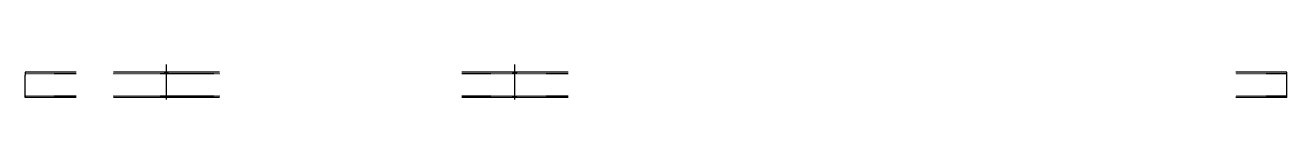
# Model space of a CAD drawing. Header units: millimetres. Extents: x 12 to 16297, y 12 to 243.
# Drawn here: x 12 to 4972, y 12 to 150 of the extents above; entities that cross this region are included whole.
import ezdxf

# ---------------------------------------------------------------- set-up
doc = ezdxf.new("R2010")
doc.units = ezdxf.units.MM
doc.linetypes.add('DXK_LINE_DOT2', pattern=[3.9198, 1.9599, -1.9599])
doc.layers.add('STÅL', color=7, linetype='Continuous')

msp = doc.modelspace()

# ---------------------------------------------------------------- hatches: boundary and pattern name
at = {"layer": 'STÅL', "linetype": 'Continuous'}
for points in [[(560.4, 113.5), (574.4, 113.5), (574.4, 119.5), (560.4, 119.5)], [(560.4, 113.5), (574.4, 113.5), (574.4, 119.5), (560.4, 119.5)], [(1944.4, 119.5), (1930.4, 119.5), (1930.4, 113.5), (1944.4, 113.5)], [(1944.4, 119.5), (1930.4, 119.5), (1930.4, 113.5), (1944.4, 113.5)], [(560.4, 19.5), (574.4, 19.5), (574.4, 25.5), (560.4, 25.5)], [(560.4, 19.5), (574.4, 19.5), (574.4, 25.5), (560.4, 25.5)], [(1944.4, 25.5), (1930.4, 25.5), (1930.4, 19.5), (1944.4, 19.5)], [(1944.4, 25.5), (1930.4, 25.5), (1930.4, 19.5), (1944.4, 19.5)]]:
    msp.add_hatch(color=3, dxfattribs=at).paths.add_polyline_path(points)

# ---------------------------------------------------------------- linework, layer by layer
at = {"layer": 'STÅL', "color": 3, "linetype": 'Continuous'}
for p, q in [((567.4, 12), (567.4, 149.5)), ((567.4, 12), (567.4, 149.5)), ((1937.4, 12), (1937.4, 149.5)), ((1937.4, 12), (1937.4, 149.5)), ((560.4, 113.5), (560.4, 119.5)), ((560.4, 113.5), (560.4, 119.5)), ((574.4, 113.5), (574.4, 119.5)), ((574.4, 113.5), (574.4, 119.5)), ((1930.4, 113.5), (1930.4, 119.5)), ((1930.4, 113.5), (1930.4, 119.5)), ((1944.4, 113.5), (1944.4, 119.5)), ((1944.4, 113.5), (1944.4, 119.5)), ((560.4, 19.5), (560.4, 25.5)), ((560.4, 19.5), (560.4, 25.5)), ((574.4, 19.5), (574.4, 25.5)), ((574.4, 19.5), (574.4, 25.5)), ((1930.4, 19.5), (1930.4, 25.5)), ((1930.4, 19.5), (1930.4, 25.5)), ((1944.4, 19.5), (1944.4, 25.5)), ((1944.4, 19.5), (1944.4, 25.5))]:
    msp.add_line(p, q, dxfattribs=at)
at = {"layer": 'STÅL', "color": 2, "linetype": 'Continuous'}
for p, q in [((12, 119.5), (12, 107.5)), ((212, 119.5), (12, 119.5)), ((12, 19.5), (12, 107.5)), ((776.4, 119.5), (358.4, 119.5)), ((2146.4, 119.5), (1728.4, 119.5)), ((4972, 119.5), (4772, 119.5)), ((4972, 19.5), (4972, 119.5)), ((212, 19.5), (12, 19.5)), ((776.4, 19.5), (358.4, 19.5)), ((2146.4, 19.5), (1728.4, 19.5)), ((4972, 19.5), (4772, 19.5))]:
    msp.add_line(p, q, dxfattribs=at)
at = {"layer": 'STÅL', "color": 7, "linetype": 'DXK_LINE_DOT2'}
for p, q in [((12, 119.5), (12, 118.6)), ((12, 118.6), (12, 116)), ((212, 113.5), (12, 113.5)), ((776.4, 113.5), (358.4, 113.5)), ((2146.4, 113.5), (1728.4, 113.5)), ((4972, 113.5), (4772, 113.5)), ((12, 26), (12, 26.9)), ((12, 26), (12, 25.5)), ((212, 25.5), (12, 25.5)), ((12, 19.5), (12, 20.4)), ((776.4, 25.5), (358.4, 25.5)), ((2146.4, 25.5), (1728.4, 25.5)), ((4972, 25.5), (4772, 25.5)), ((4972, 20.4), (4972, 19.5))]:
    msp.add_line(p, q, dxfattribs=at)

doc.saveas('drawing.dxf')
